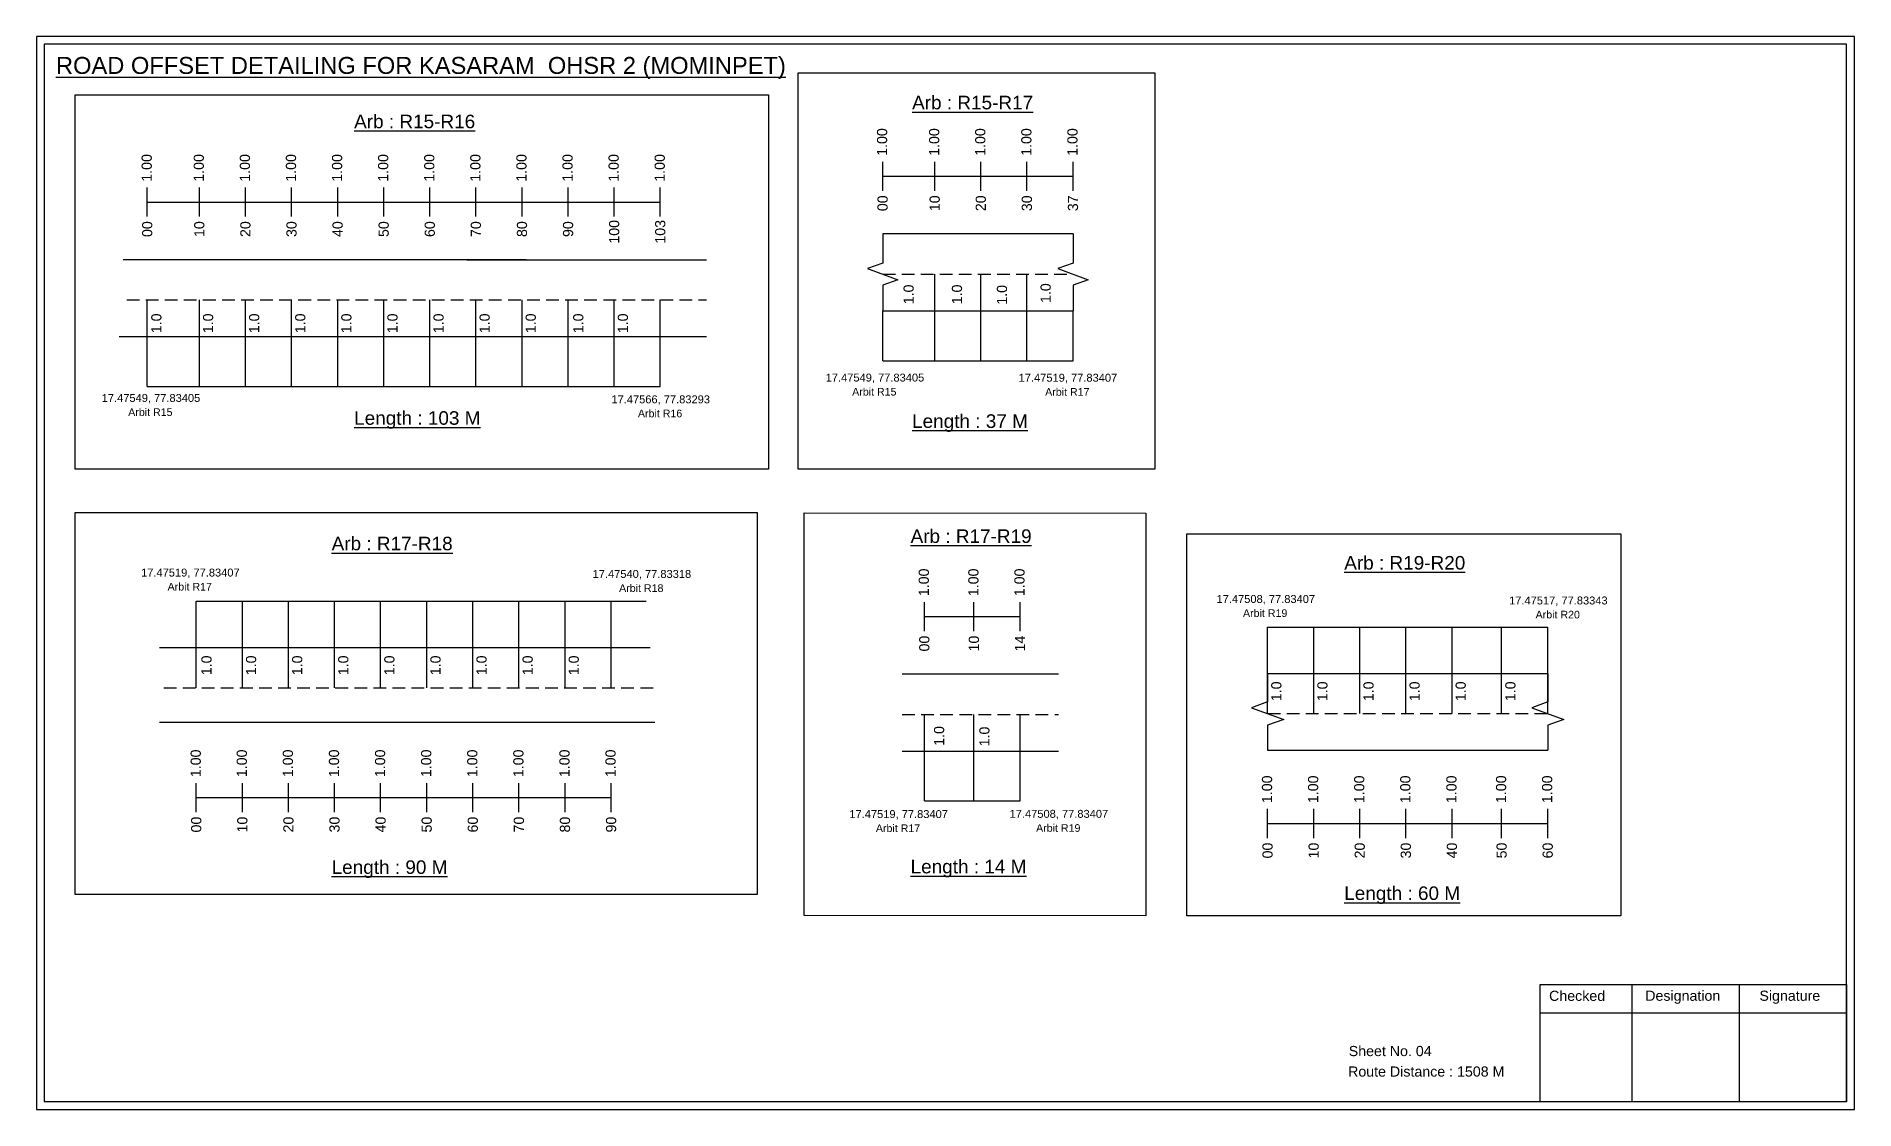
# Model space of a CAD drawing. Header units: inches. Extents: x 2512 to 6592, y 164 to 3090.
# Drawn here: x 4716 to 5252, y 164 to 480 of the extents above; entities that cross this region are included whole.
import ezdxf

# ---------------------------------------------------------------- set-up
doc = ezdxf.new("R2010")
doc.units = ezdxf.units.IN
doc.header["$MEASUREMENT"] = 0
doc.linetypes.add('DASHED2', pattern=[0.375, 0.25, -0.125])
doc.layers.add('PDF_Geometry', color=7, linetype='Continuous')
doc.layers.add('PDF_Text', color=5, linetype='Continuous')
doc.styles.add('PDF Arial', font='arial.ttf')
doc.styles.get("Standard").update_dxf_attribs({"font": 'arial.ttf'})

msp = doc.modelspace()

# ---------------------------------------------------------------- texts
at = {"color": 242, "true_color": 0xcd2027}
for s, height, p in [('%%UROAD OFFSET DETAILING FOR KASARAM  OHSR 2 (MOMINPET)', 5, (4721.48, 469.15)), ('%%UArb : R15-R17', 4, (4974.08, 458.69)), ('%%UArb : R15-R16', 4, (4809.46, 453.11)), ('%%ULength : 103 M', 4, (4809.46, 365.61)), ('%%ULength : 37 M', 4, (4974.08, 364.69)), ('%%UArb : R17-R18', 4, (4802.82, 328.57)), ('%%UArb : R17-R19', 4, (4973.64, 330.74)), ('%%UArb : R19-R20', 4, (5101.59, 322.88)), ('%%ULength : 90 M', 4, (4802.82, 233.07)), ('%%ULength : 14 M', 4, (4973.64, 233.24)), ('%%ULength : 60 M', 4, (5101.59, 225.38))]:
    msp.add_text(s, height=height, dxfattribs=at).set_placement(p)
at = {"color": 217, "true_color": 0x93278f}
for s, p in [('1.00', (4966.72, 444.96)), ('1.00', (4982.09, 444.96)), ('1.00', (4995.69, 444.96)), ('1.00', (5009.29, 444.96)), ('1.00', (5022.89, 444.96)), ('1.00', (4749.75, 437.33)), ('1.00', (4765.12, 437.33)), ('1.00', (4778.72, 437.33)), ('1.00', (4792.32, 437.33)), ('1.00', (4805.92, 437.33)), ('1.00', (4819.52, 437.33)), ('1.00', (4833.12, 437.33)), ('1.00', (4846.72, 437.33)), ('1.00', (4860.32, 437.33)), ('1.00', (4873.92, 437.33)), ('1.00', (4887.52, 437.33)), ('1.00', (4901.12, 437.33)), ('00', (4966.87, 428.64)), ('10', (4982.24, 428.64)), ('20', (4995.84, 428.64)), ('30', (5009.44, 428.64)), ('37', (5023.04, 428.64)), ('00', (4749.9, 421.01)), ('10', (4765.27, 421.01)), ('20', (4778.87, 421.01)), ('30', (4792.47, 421.01)), ('40', (4806.07, 421.01)), ('50', (4819.67, 421.01)), ('60', (4833.27, 421.01)), ('70', (4846.87, 421.01)), ('80', (4860.47, 421.01)), ('90', (4874.07, 421.01)), ('100', (4887.67, 419.05)), ('103', (4901.27, 419.05)), ('1.00', (4979.03, 315.03)), ('1.00', (4993.66, 315.03)), ('1.00', (5007.26, 315.03)), ('00', (4979.18, 298.71)), ('10', (4993.81, 298.71)), ('14', (5007.41, 298.71)), ('1.00', (4764.21, 261.62)), ('1.00', (4777.81, 261.62)), ('1.00', (4791.41, 261.62)), ('1.00', (4805.01, 261.62)), ('1.00', (4818.61, 261.62)), ('1.00', (4832.21, 261.62)), ('1.00', (4845.81, 261.62)), ('1.00', (4859.41, 261.62)), ('1.00', (4873.01, 261.62)), ('1.00', (4886.61, 261.62)), ('1.00', (5080.3, 253.96)), ('1.00', (5093.9, 253.96)), ('1.00', (5107.5, 253.96)), ('1.00', (5121.1, 253.96)), ('1.00', (5134.7, 253.96)), ('1.00', (5149.35, 253.97)), ('1.00', (5162.95, 253.97)), ('00', (4764.36, 245.3)), ('10', (4777.96, 245.3)), ('20', (4791.56, 245.3)), ('30', (4805.16, 245.3)), ('40', (4818.76, 245.3)), ('50', (4832.36, 245.3)), ('60', (4845.96, 245.3)), ('70', (4859.56, 245.3)), ('80', (4873.16, 245.3)), ('90', (4886.76, 245.3)), ('00', (5080.45, 237.64)), ('10', (5094.05, 237.64)), ('20', (5107.65, 237.64)), ('30', (5121.25, 237.64)), ('40', (5134.85, 237.64)), ('50', (5149.51, 237.65)), ('60', (5163.11, 237.65))]:
    msp.add_text(s, height=3, rotation=90, dxfattribs=at).set_placement(p)
for p in [(4974.55, 401.16), (4988.82, 401.16), (5002.09, 401.04), (5014.98, 401.54), (4752.6, 392.62), (4767.86, 392.62), (4781.46, 392.62), (4795.06, 392.62), (4808.66, 392.62), (4822.26, 392.62), (4835.86, 392.62), (4849.46, 392.62), (4863.06, 392.62), (4877.09, 392.62), (4890.26, 392.62), (4767.39, 291.7), (4780.55, 291.7), (4794.15, 291.7), (4807.75, 291.7), (4821.35, 291.7), (4834.95, 291.7), (4848.55, 291.7), (4862.15, 291.7), (4875.75, 291.7), (5083.04, 284.04), (5096.64, 284.04), (5110.24, 284.04), (5123.84, 284.04), (5137.44, 284.04), (5152.1, 284.05), (4983.55, 270.87), (4996.91, 270.71)]:
    msp.add_text('1.0', height=3, rotation=90).set_placement(p)
at = {"color": 5}
for s, height, p in [('17.47549, 77.83405', 2.34, (4948.58, 378.36)), ('Arbit R15', 2.246, (4956.4, 374.23)), ('17.47519, 77.83407', 2.34, (5005.52, 378.32)), ('Arbit R17', 2.246, (5013.34, 374.19)), ('17.47549, 77.83405', 2.34, (4734.98, 372.35)), ('Arbit R15', 2.246, (4742.8, 368.22)), ('17.47566, 77.83293', 2.34, (4885.37, 371.94)), ('Arbit R16', 2.246, (4893.19, 367.82)), ('17.47519, 77.83407', 2.34, (4746.6, 320.83)), ('17.47540, 77.83318', 2.34, (4879.82, 320.42)), ('Arbit R17', 2.246, (4754.42, 316.7)), ('Arbit R18', 2.246, (4887.64, 316.29)), ('17.47508, 77.83407', 2.34, (5063.9, 313.03)), ('Arbit R19', 2.246, (5071.72, 308.9)), ('17.47517, 77.83343', 2.34, (5150.22, 312.59)), ('Arbit R20', 2.246, (5158.04, 308.47)), ('17.47519, 77.83407', 2.34, (4955.57, 249.56)), ('Arbit R17', 2.246, (4963.39, 245.43)), ('17.47508, 77.83407', 2.34, (5002.85, 249.63)), ('Arbit R19', 2.246, (5010.67, 245.5))]:
    msp.add_text(s, height=height, dxfattribs=at).set_placement(p)
for s, p in [('Sheet No. 04', (5102.91, 179.31)), ('Route Distance : 1508 M', (5102.72, 173.26))]:
    msp.add_text(s, height=3).set_placement(p)
at = {"layer": 'PDF_Text', "color": 7, "attachment_point": 7, "style": 'PDF Arial'}
for s, insert, char_height in [('Checked', (5162.02, 195.56), 3.001), ('Designation', (5190.4, 194.73), 3.0006), ('Signature', (5224.08, 194.73), 3.001)]:
    msp.add_mtext(s, dxfattribs=dict(at, insert=insert, char_height=char_height))

# ---------------------------------------------------------------- linework, layer by layer
at = {"color": 217, "true_color": 0x93278f}
for p, q in [((4965.4, 434.66), (4965.4, 443.22)), ((4980.77, 434.66), (4980.77, 443.22)), ((4994.37, 434.66), (4994.37, 443.22)), ((5007.97, 434.66), (5007.97, 443.22)), ((5021.57, 434.66), (5021.57, 443.22)), ((4748.43, 427.03), (4748.43, 435.59)), ((4763.8, 427.03), (4763.8, 435.59)), ((4777.4, 427.03), (4777.4, 435.59)), ((4791, 427.03), (4791, 435.59)), ((4804.6, 427.03), (4804.6, 435.59)), ((4818.2, 427.03), (4818.2, 435.59)), ((4831.8, 427.03), (4831.8, 435.59)), ((4845.4, 427.03), (4845.4, 435.59)), ((4859, 427.03), (4859, 435.59)), ((4872.6, 427.03), (4872.6, 435.59)), ((4886.2, 427.03), (4886.2, 435.59)), ((4899.8, 427.03), (4899.8, 435.59)), ((4965.4, 438.93), (5021.57, 438.93)), ((4748.43, 431.3), (4899.8, 431.3)), ((4977.7, 304.74), (4977.7, 313.29)), ((4992.33, 304.74), (4992.33, 313.29)), ((5005.93, 304.74), (5005.93, 313.29)), ((4977.7, 309.01), (5005.93, 309.03)), ((4762.88, 251.33), (4762.88, 259.88)), ((4776.48, 251.33), (4776.48, 259.88)), ((4790.08, 251.33), (4790.08, 259.88)), ((4803.68, 251.33), (4803.68, 259.88)), ((4817.28, 251.33), (4817.28, 259.88)), ((4830.88, 251.33), (4830.88, 259.88)), ((4844.48, 251.33), (4844.48, 259.88)), ((4858.08, 251.33), (4858.08, 259.88)), ((4871.68, 251.33), (4871.68, 259.88)), ((4885.28, 251.33), (4885.28, 259.88)), ((4762.88, 255.6), (4885.28, 255.62)), ((5078.98, 243.67), (5078.98, 252.23)), ((5092.58, 243.67), (5092.58, 252.23)), ((5106.18, 243.67), (5106.18, 252.23)), ((5119.78, 243.67), (5119.78, 252.23)), ((5133.38, 243.67), (5133.38, 252.23)), ((5148.03, 243.67), (5148.03, 252.23)), ((5161.63, 243.67), (5161.63, 252.23)), ((5078.98, 247.94), (5161.63, 247.95))]:
    msp.add_line(p, q, dxfattribs=at)
for p, q in [((5021.57, 421.94), (4965.4, 421.94)), ((4860.2, 414.31), (4741.34, 414.31)), ((4842.72, 414.31), (4913.4, 414.31)), ((4980.77, 384.52), (4980.77, 410.06)), ((4994.37, 384.52), (4994.37, 410.06)), ((5007.97, 384.52), (5007.97, 410.06)), ((4748.43, 376.89), (4748.43, 402.43)), ((4763.8, 376.89), (4763.8, 402.43)), ((4777.4, 376.89), (4777.4, 402.43)), ((4791, 376.89), (4791, 402.43)), ((4804.6, 376.89), (4804.6, 402.43)), ((4818.2, 376.89), (4818.2, 402.43)), ((4831.8, 376.89), (4831.8, 402.43)), ((4845.4, 376.89), (4845.4, 402.43)), ((4859, 376.89), (4859, 402.43)), ((4872.6, 376.89), (4872.6, 402.43)), ((4886.2, 376.89), (4886.2, 402.43)), ((4899.8, 376.89), (4899.8, 402.43)), ((4965.4, 399.26), (5021.57, 399.26)), ((4965.4, 384.52), (4965.4, 399.26)), ((5021.57, 384.52), (5021.57, 399.26)), ((4740.14, 391.62), (4913.4, 391.62)), ((4762.88, 288.03), (4762.88, 313.56)), ((4776.48, 288.03), (4776.48, 313.56)), ((4790.08, 288.03), (4790.08, 313.56)), ((4803.68, 288.03), (4803.68, 313.56)), ((4817.28, 288.03), (4817.28, 313.56)), ((4830.88, 288.03), (4830.88, 313.56)), ((4844.48, 288.03), (4844.48, 313.56)), ((4858.08, 288.03), (4858.08, 313.56)), ((4871.68, 288.03), (4871.68, 313.56)), ((4885.28, 288.03), (4885.28, 313.56)), ((5078.98, 280.37), (5078.98, 305.9)), ((5092.58, 280.37), (5092.58, 305.9)), ((5106.18, 280.37), (5106.18, 305.9)), ((5119.78, 280.37), (5119.78, 305.9)), ((5133.38, 280.37), (5133.38, 305.9)), ((5148.03, 280.37), (5148.03, 305.91)), ((5161.63, 280.37), (5161.63, 305.91)), ((4752.01, 299.91), (4896.79, 299.91)), ((5017.23, 292.01), (4971.15, 292.01)), ((5078.98, 292.25), (5161.63, 292.25)), ((4977.7, 254.59), (4977.7, 280.13)), ((4992.33, 254.59), (4992.33, 280.13)), ((5005.93, 254.59), (5005.93, 280.13)), ((4898.2, 277.72), (4752.01, 277.72)), ((4971.15, 269.33), (5003.26, 269.33)), ((5003.26, 269.33), (5017.23, 269.33)), ((5078.98, 269.57), (5161.63, 269.57))]:
    msp.add_line(p, q)
at = {"linetype": 'DASHED2', "ltscale": 15}
for p, q in [((4965.4, 410.06), (5021.57, 410.06)), ((4742.36, 402.43), (4913.4, 402.43)), ((4753.28, 288.03), (4897.64, 288.03)), ((4971.15, 280.13), (5017.23, 280.13)), ((5078.98, 280.37), (5161.63, 280.37))]:
    msp.add_line(p, q, dxfattribs=at)
at = {"color": 5}
for p, q in [((4965.4, 384.52), (5021.57, 384.52)), ((4748.43, 376.89), (4899.8, 376.89)), ((4762.88, 313.56), (4895.66, 313.56)), ((5078.98, 305.9), (5161.63, 305.9)), ((4977.7, 254.59), (5005.93, 254.59))]:
    msp.add_line(p, q, dxfattribs=at)
for points in [[(4940.5, 469.49), (5045.67, 469.49), (5045.67, 352.48), (4940.5, 352.48)], [(4727.11, 462.98), (4931.67, 462.98), (4931.67, 352.48), (4727.11, 352.48)], [(4727.11, 339.69), (4928.35, 339.69), (4928.35, 227.01), (4727.11, 227.01)], [(4942.27, 339.63), (5043, 339.54), (5043, 220.72), (4942.27, 220.81)], [(5055.11, 333.39), (5183.21, 333.39), (5183.21, 220.71), (5055.11, 220.71)]]:
    msp.add_lwpolyline(points, close=True)
at = {"linetype": 'Continuous'}
for points in [[(4965.4, 421.94), (4965.4, 413.33), (4960.9, 411.69), (4969.89, 408.42), (4965.4, 406.78), (4965.4, 399.26)], [(5021.57, 421.94), (5021.57, 413.33), (5017.07, 411.69), (5026.06, 408.42), (5021.57, 406.78), (5021.57, 399.26)], [(5021.57, 421.94), (5021.57, 413.33), (5017.07, 411.69), (5026.06, 408.42), (5021.57, 406.78), (5021.57, 399.26)], [(5078.98, 292.25), (5078.98, 283.82), (5074.23, 282.09), (5083.72, 278.64), (5078.98, 276.92), (5078.98, 269.57)], [(5161.63, 292.25), (5161.63, 283.82), (5156.89, 282.09), (5166.37, 278.64), (5161.63, 276.92), (5161.63, 269.57)]]:
    msp.add_lwpolyline(points, dxfattribs=at)
at = {"layer": 'PDF_Geometry'}
for points in [[(4715.7, 480.22), (4715.7, 163.51), (5252.17, 163.51), (5252.17, 480.22)], [(4718.03, 477.9), (4718.03, 165.93), (5249.76, 165.93), (5249.76, 477.9)]]:
    msp.add_lwpolyline(points, close=True, dxfattribs=at)
at = {"layer": 'PDF_Geometry', "color": 242, "true_color": 0xcc1f26}
msp.add_lwpolyline([(5249.76, 165.84), (5159.41, 165.84), (5159.41, 200.45), (5249.76, 200.45)], close=True, dxfattribs=at)
for points in [[(5186.39, 200.45), (5186.39, 165.84)], [(5218.12, 200.45), (5218.12, 165.84)], [(5159.41, 192.08), (5249.76, 192.08)]]:
    msp.add_lwpolyline(points, dxfattribs=at)

msp.set_redraw_order([(e.dxf.handle, doc.entitydb.next_handle()) for e in msp.query("TEXT MTEXT ATTDEF DIMENSION ARC_DIMENSION")])  # texts and dimensions are drawn at this point

doc.saveas('drawing.dxf')
